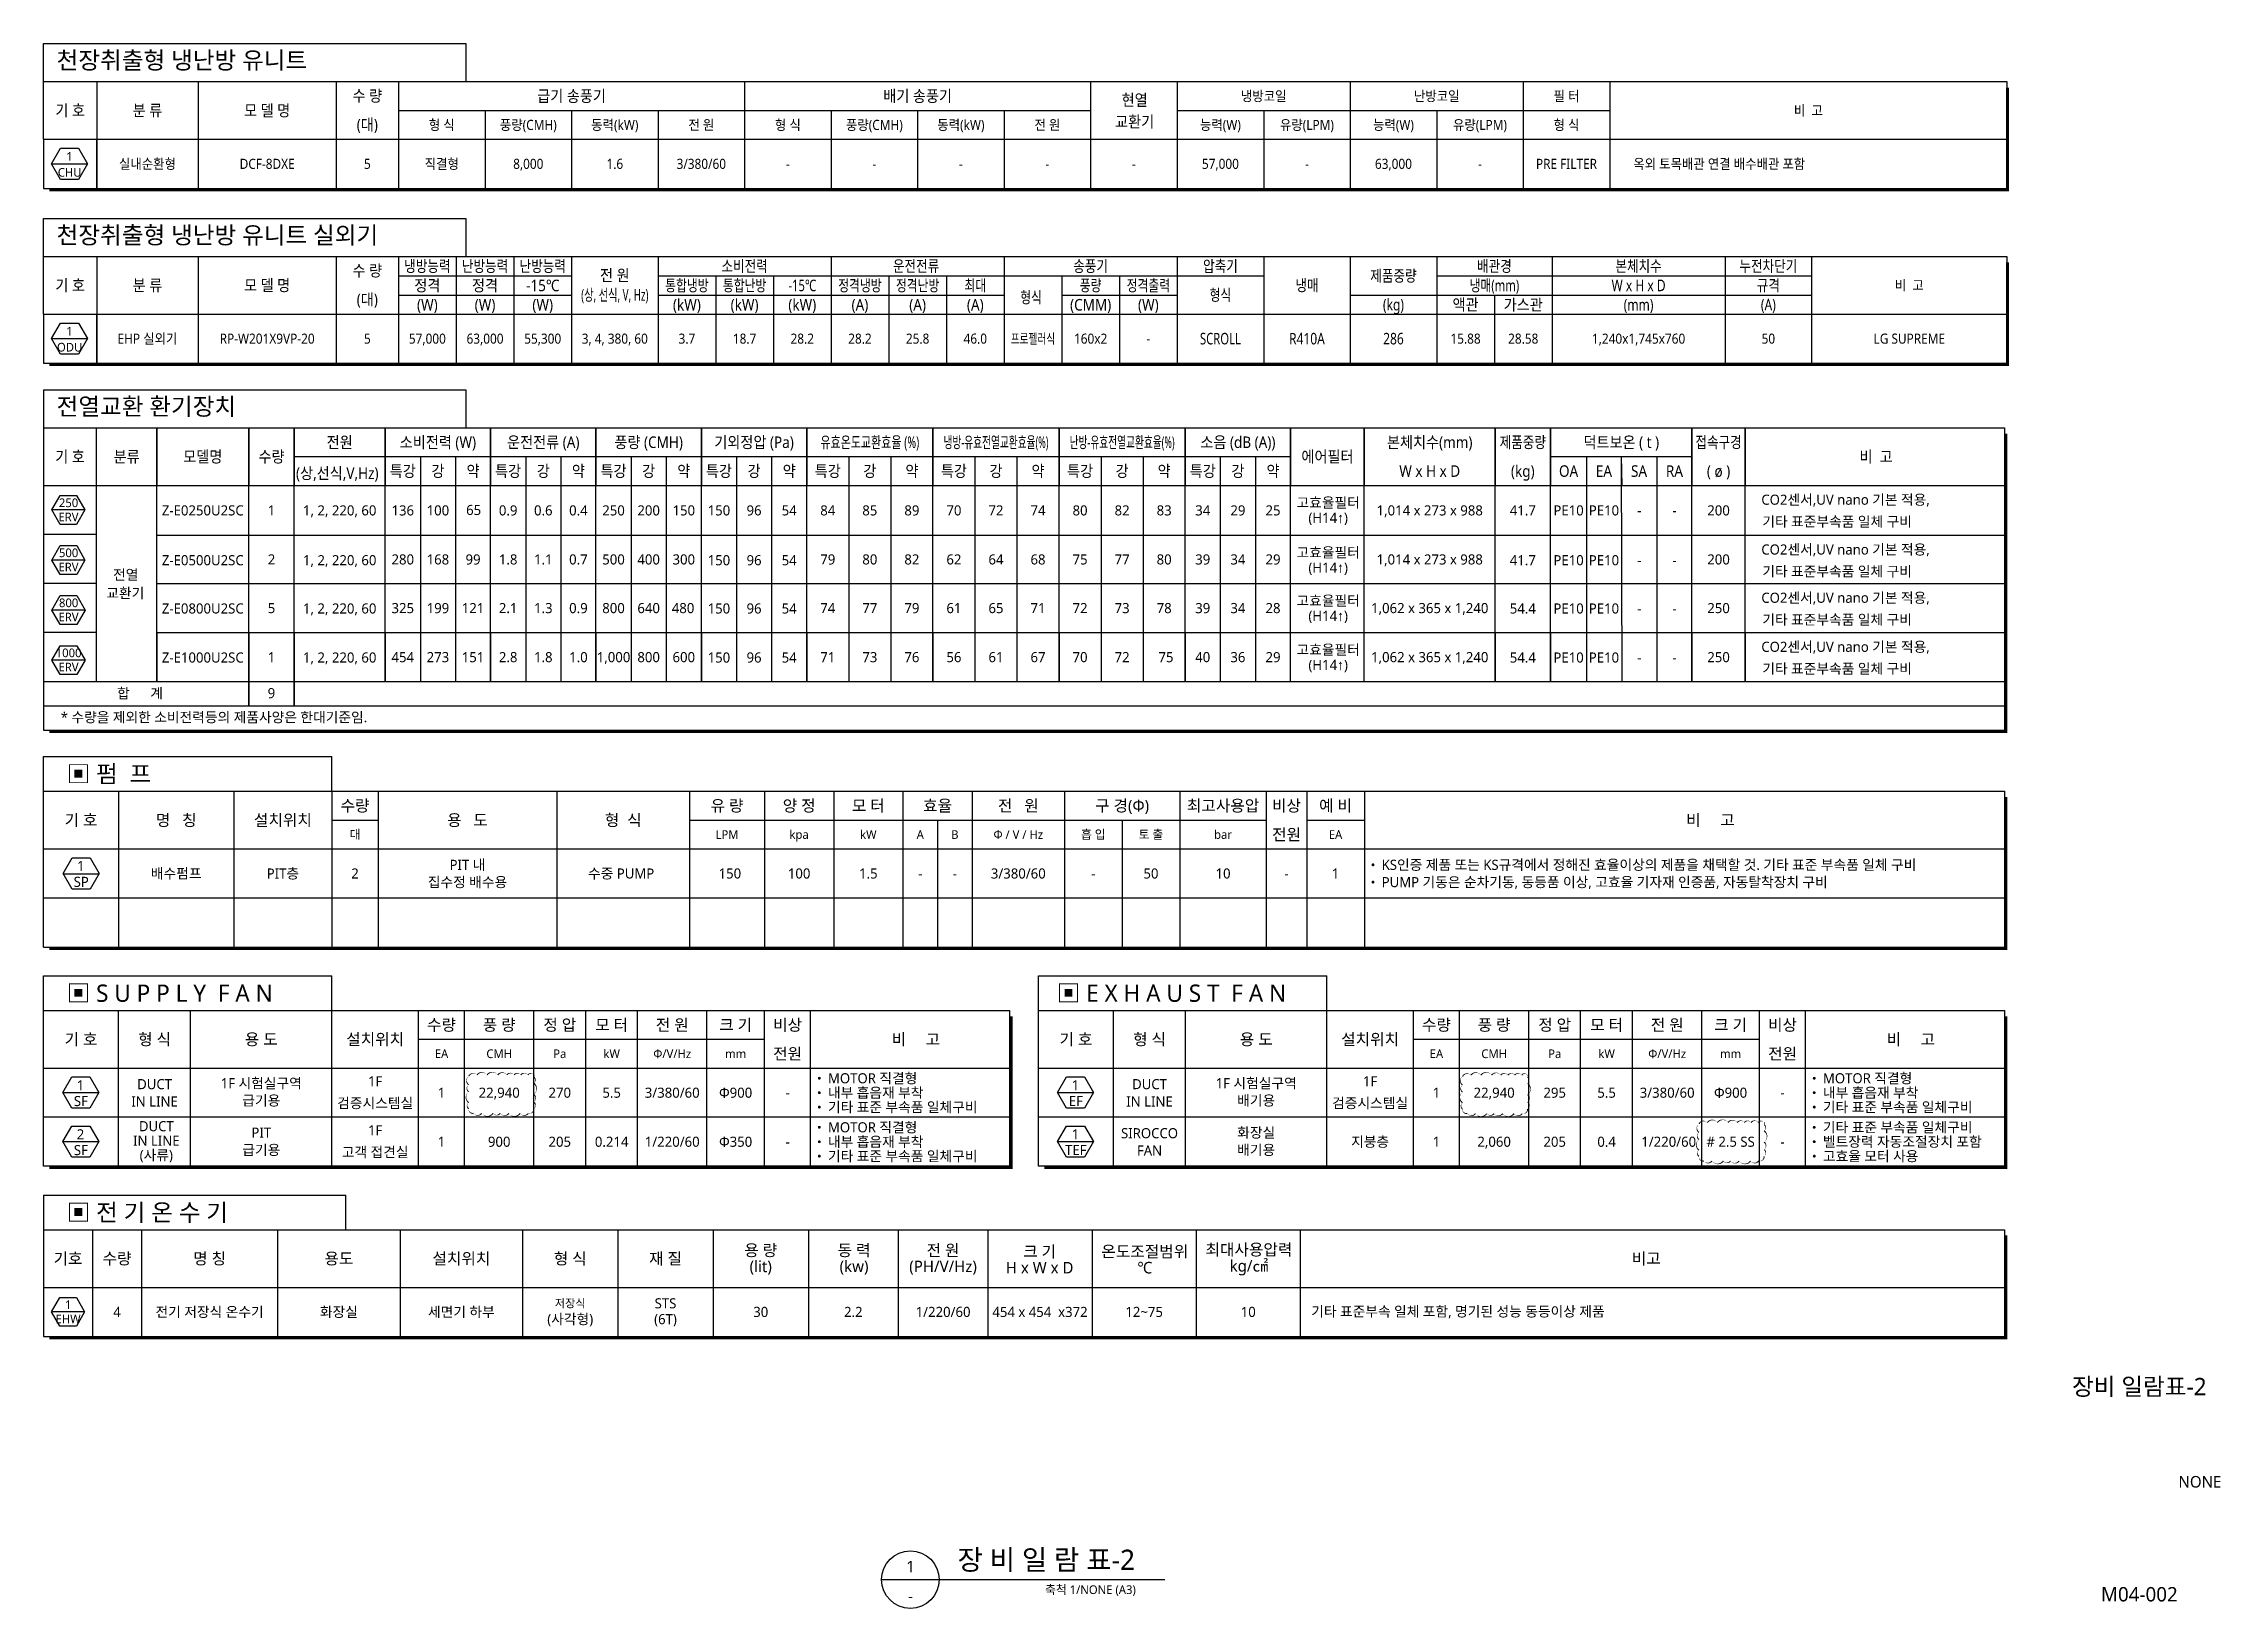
# Model space of a CAD drawing. Header units: millimetres. Extents: x 1142 to 3579, y 1194 to 1737.
# Drawn here: x 1983 to 2738, y 1194 to 1736 of the extents above; entities that cross this region are included whole.
import ezdxf
from ezdxf.enums import TextEntityAlignment as Align

# ---------------------------------------------------------------- set-up
doc = ezdxf.new("R2010")
doc.units = ezdxf.units.MM
for name, color, linetype in [('AA-MKXS', 3, 'Continuous'), ('BOX', 7, 'Continuous'), ('DVM_REPORT', 7, 'Continuous'), ('SA', 4, 'Continuous'), ('TE', 2, 'Continuous'), ('TEXT', 2, 'Continuous'), ('장비일람', 3, 'Continuous')]:
    doc.layers.add(name, color=color, linetype=linetype)
doc.styles.add('sunjin', font='')
doc.styles.add('스타일1', font='malgun.ttf')
doc.styles.get('sunjin').set_extended_font_data('Malgun Gothic')

msp = doc.modelspace()

# ---------------------------------------------------------------- texts
at = {"layer": 'AA-MKXS', "style": '스타일1'}
msp.add_text('1', height=4, dxfattribs=at).set_placement((2283.48, 1206.35), align=Align.CENTER)
msp.add_text('장 비 일 람 표-2', height=7, dxfattribs=at).set_placement((2299.79, 1207.23))
msp.add_text('축척 1/NONE (A3)', height=3, dxfattribs=at).set_placement((2361.62, 1200.36), align=Align.MIDDLE_RIGHT)
msp.add_text('-', height=4, dxfattribs=at).set_placement((2283.45, 1198.14), align=Align.MIDDLE)
at = {"layer": 'TE', "style": 'sunjin'}
for s, height, p in [('천장취출형 냉난방 유니트', 6, (1987.39, 1727.58)), ('천장취출형 냉난방 유니트 실외기', 6, (1987.39, 1666.98)), ('전열교환 환기장치', 6, (1987.39, 1607.57)), ('교환기', 3.5, (2004.62, 1544.11)), ('전열', 3.5, (2006.96, 1550.49)), ('합      계', 3.5, (2008.37, 1509.39)), ('* 수량을 제외한 소비전력등의 제품사양은 한대기준임.', 3.5, (1988.82, 1501.08))]:
    msp.add_text(s, height=height, dxfattribs=at).set_placement(p)
for s, height, width, p in [('기 호', 4, 0.9, (1992.09, 1713.17)), ('분 류', 4, 0.9, (2018.9, 1713.17)), ('모 델 명', 4, 0.9, (2060.4, 1713.17)), ('수 량', 4, 0.9, (2095.13, 1718.25)), ('급기 송풍기', 4, 0.9, (2165.95, 1718.17)), ('배기 송풍기', 4, 0.9, (2285.95, 1718.17)), ('현열', 4, 0.9, (2361.21, 1716.79)), ('냉방코일', 3.5, 0.9, (2405.95, 1718.17)), ('난방코일', 3.5, 0.9, (2465.95, 1718.17)), ('필 터', 3.5, 0.9, (2510.95, 1718.17)), ('비  고', 3.5, 0.9, (2594.82, 1713.17)), ('(대)', 4, 0.9, (2095.13, 1708.25)), ('형 식', 3.5, 0.9, (2120.95, 1708.17)), ('풍량(CMH)', 3.5, 0.9, (2150.95, 1708.17)), ('동력(kW)', 3.5, 0.9, (2180.95, 1708.17)), ('전 원', 3.5, 0.9, (2210.95, 1708.17)), ('형 식', 3.5, 0.9, (2240.95, 1708.17)), ('풍량(CMH)', 3.5, 0.9, (2270.95, 1708.17)), ('동력(kW)', 3.5, 0.9, (2300.95, 1708.17)), ('전 원', 3.5, 0.9, (2330.95, 1708.17)), ('교환기', 4, 0.9, (2361.21, 1709.29)), ('능력(W)', 3.5, 0.9, (2390.95, 1708.17)), ('유량(LPM)', 3.5, 0.9, (2420.95, 1708.17)), ('능력(W)', 3.5, 0.9, (2450.95, 1708.17)), ('유량(LPM)', 3.5, 0.9, (2480.95, 1708.17)), ('형 식', 3.5, 0.9, (2510.95, 1708.17)), ('실내순환형', 3.5, 0.9, (2018.9, 1694.67)), ('DCF-8DXE', 3.5, 0.9, (2060.4, 1694.67)), ('5', 3.5, 0.9, (2095.14, 1694.67)), ('직결형', 3.5, 0.9, (2120.95, 1694.67)), ('8,000', 3.5, 0.9, (2150.95, 1694.67)), ('1.6', 3.5, 0.9, (2180.95, 1694.67)), ('3/380/60', 3.5, 0.9, (2210.95, 1694.67)), ('-', 3.5, 0.9, (2240.95, 1694.67)), ('-', 3.5, 0.9, (2270.95, 1694.67)), ('-', 3.5, 0.9, (2300.95, 1694.67)), ('-', 3.5, 0.9, (2330.95, 1694.67)), ('-', 3.5, 0.9, (2360.95, 1694.67)), ('57,000', 3.5, 0.9, (2390.95, 1694.67)), ('-', 3.5, 0.9, (2420.95, 1694.67)), ('63,000', 3.5, 0.9, (2450.95, 1694.67)), ('-', 3.5, 0.9, (2480.95, 1694.67)), ('PRE FILTER', 3.5, 0.9, (2510.95, 1694.67)), ('옥외 토목배관 연결 배수배관 포함', 3.5, 0.9, (2563.93, 1694.67)), ('냉방능력', 4, 0.8, (2115.95, 1659.22)), ('난방능력', 4, 0.8, (2135.95, 1659.22)), ('난방능력', 4, 0.8, (2155.95, 1659.22)), ('소비전력', 4, 0.8, (2225.95, 1659.22)), ('운전전류 ', 4, 0.8, (2285.95, 1659.22)), ('송풍기', 4, 0.8, (2345.95, 1659.22)), ('압축기', 4, 0.8, (2390.95, 1659.22)), ('배관경', 4, 0.8, (2485.95, 1659.22)), ('본체치수', 4, 0.8, (2535.95, 1659.22)), ('누전차단기', 4, 0.8, (2580.95, 1659.22)), ('기 호', 4, 0.9, (1992.09, 1652.57)), ('분 류', 4, 0.9, (2018.9, 1652.57)), ('모 델 명', 4, 0.9, (2060.4, 1652.57)), ('수 량', 4, 0.9, (2095.13, 1657.65)), ('정격', 4, 0.9, (2115.95, 1652.52)), ('정격', 4, 0.9, (2135.95, 1652.52)), ('-15℃', 4, 0.9, (2155.95, 1652.52)), ('전 원', 4, 0.9, (2180.95, 1656.05)), ('통합냉방', 4, 0.75, (2205.95, 1652.52)), ('통합난방', 4, 0.75, (2225.95, 1652.52)), ('-15℃', 4, 0.75, (2245.95, 1652.52)), ('정격냉방', 4, 0.75, (2265.95, 1652.52)), ('정격난방', 4, 0.75, (2285.95, 1652.52)), ('최대', 4, 0.75, (2305.95, 1652.52)), ('풍량', 4, 0.75, (2345.95, 1652.52)), ('정격출력', 4, 0.75, (2365.95, 1652.52)), ('냉매', 4, 0.8, (2420.95, 1652.57)), ('제품중량', 4, 0.8, (2450.95, 1655.87)), ('냉매(mm)', 4, 0.75, (2485.95, 1652.52)), ('W x H x D', 4, 0.8, (2535.95, 1652.52)), ('규격', 4, 0.8, (2580.95, 1652.52)), ('비  고', 3.5, 0.9, (2629.82, 1652.57)), ('(대)', 4, 0.9, (2095.13, 1647.65)), ('(W)', 4, 0.9, (2115.95, 1645.82)), ('(W)', 4, 0.9, (2135.95, 1645.82)), ('(W)', 4, 0.9, (2155.95, 1645.82)), ('(상, 선식, V, Hz)', 4, 0.65, (2180.95, 1649.24)), ('(kW)', 4, 0.9, (2205.95, 1645.82)), ('(kW)', 4, 0.9, (2225.95, 1645.82)), ('(kW)', 4, 0.9, (2245.95, 1645.82)), ('(A)', 4, 0.9, (2265.95, 1645.82)), ('(A)', 4, 0.9, (2285.95, 1645.82)), ('(A)', 4, 0.9, (2305.95, 1645.82)), ('형식', 4, 0.75, (2325.3, 1648.37)), ('(CMM)', 4, 0.9, (2345.95, 1645.82)), ('(W)', 4, 0.9, (2365.95, 1645.82)), ('형식', 4, 0.75, (2390.95, 1649.22)), ('(kg)', 4, 0.8, (2450.95, 1645.87)), ('액관', 4, 0.9, (2475.95, 1645.87)), ('가스관', 4, 0.9, (2495.95, 1645.82)), ('(mm)', 4, 0.8, (2535.95, 1645.82)), ('(A)', 4, 0.8, (2580.95, 1645.87)), ('EHP 실외기', 3.5, 0.9, (2018.9, 1634.07)), ('RP-W201X9VP-20', 3.5, 0.9, (2060.4, 1634.07)), ('5', 3.5, 0.9, (2095.14, 1634.07)), ('57,000', 3.5, 0.9, (2115.95, 1634.07)), ('63,000', 3.5, 0.9, (2135.95, 1634.07)), ('55,300', 3.5, 0.9, (2155.95, 1634.07)), ('3, 4, 380, 60', 3.5, 0.9, (2180.95, 1634.07)), ('3.7', 3.5, 0.9, (2205.95, 1634.07)), ('18.7', 3.5, 0.9, (2225.95, 1634.07)), ('28.2', 3.5, 0.9, (2245.95, 1634.07)), ('28.2', 3.5, 0.9, (2265.95, 1634.07)), ('25.8', 3.5, 0.9, (2285.95, 1634.07)), ('46.0', 3.5, 0.9, (2305.95, 1634.07)), ('프로펠러식', 3.5, 0.7, (2325.95, 1634.07)), ('160x2', 3.5, 0.9, (2345.95, 1634.07)), ('-', 3.5, 0.9, (2365.95, 1634.07)), ('SCROLL', 4, 0.75, (2390.95, 1634.07)), ('R410A', 4, 0.8, (2420.95, 1634.07)), ('286', 4, 0.8, (2450.95, 1634.07)), ('15.88', 3.5, 0.9, (2475.95, 1634.07)), ('28.58', 3.5, 0.9, (2495.95, 1634.07)), ('1,240x1,745x760', 3.5, 0.9, (2535.95, 1634.07)), ('50', 3.5, 0.9, (2580.95, 1634.07)), ('LG SUPREME', 3.5, 0.9, (2629.82, 1634.07)), ('전원', 4, 0.9, (2085.55, 1598.16)), ('소비전력 (W)', 4, 0.9, (2119.61, 1598.16)), ('운전전류 (A)', 4, 0.9, (2156.15, 1598.16)), ('풍량 (CMH)', 4, 0.9, (2192.69, 1598.16)), ('기외정압 (Pa)', 4, 0.9, (2229.24, 1598.16)), ('유효온도교환효율 (%%%)', 4, 0.7, (2269.38, 1598.16)), ('냉방-유효전열교환효율(%%%)', 4, 0.6, (2313.12, 1598.16)), ('난방-유효전열교환효율(%%%)', 4, 0.6, (2356.86, 1598.16)), ('소음 (dB (A))', 4, 0.9, (2397.01, 1598.16)), ('본체치수(mm)', 4, 0.9, (2463.52, 1598.16)), ('제품중량', 4, 0.8, (2495.8, 1598.16)), ('덕트보온 ( t )', 4, 0.9, (2529.95, 1598.16)), ('접속구경', 4, 0.8, (2563.68, 1598.16)), ('기 호', 4, 0.9, (1992.05, 1593.16)), ('분류', 4, 0.9, (2011.68, 1593.16)), ('모델명', 4, 0.9, (2038.07, 1593.16)), ('수량', 4, 0.9, (2061.91, 1593.16)), ('에어필터', 4, 0.9, (2428.07, 1593.16)), ('비  고', 4, 0.9, (2618.29, 1593.16)), ('특강', 4, 0.9, (2107.43, 1588.16)), ('강', 4, 0.9, (2119.61, 1588.16)), ('약', 4, 0.9, (2131.79, 1588.16)), ('특강', 4, 0.9, (2143.97, 1588.16)), ('강', 4, 0.9, (2156.15, 1588.16)), ('약', 4, 0.9, (2168.33, 1588.16)), ('특강', 4, 0.9, (2180.51, 1588.16)), ('강', 4, 0.9, (2192.69, 1588.16)), ('약', 4, 0.9, (2204.87, 1588.16)), ('특강', 4, 0.9, (2217.05, 1588.16)), ('강', 4, 0.9, (2229.24, 1588.16)), ('약', 4, 0.9, (2241.42, 1588.16)), ('특강', 4, 0.9, (2254.8, 1588.16)), ('강', 4, 0.9, (2269.38, 1588.16)), ('약', 4, 0.9, (2283.96, 1588.16)), ('특강', 4, 0.9, (2298.54, 1588.16)), ('강', 4, 0.9, (2313.12, 1588.16)), ('약', 4, 0.9, (2327.7, 1588.16)), ('특강', 4, 0.9, (2342.28, 1588.16)), ('강', 4, 0.9, (2356.86, 1588.16)), ('약', 4, 0.9, (2371.44, 1588.16)), ('특강', 4, 0.9, (2384.82, 1588.16)), ('강', 4, 0.9, (2397.01, 1588.16)), ('약', 4, 0.9, (2409.19, 1588.16)), ('W x H x D', 4, 0.9, (2463.52, 1588.16)), ('(kg)', 4, 0.9, (2495.8, 1588.16)), ('OA', 4, 0.9, (2511.67, 1588.16)), ('EA', 4, 0.9, (2523.93, 1588.16)), ('SA', 4, 0.9, (2536.11, 1588.16)), ('RA', 4, 0.9, (2548.38, 1588.16)), ('( ø )', 4, 0.9, (2563.68, 1588.16))]:
    msp.add_text(s, height=height, dxfattribs=dict(at, width=width)).set_placement(p, align=Align.MIDDLE_CENTER)
for s, height, p in [('1', 3, (1991.83, 1697.23)), ('CHU', 3, (1991.9, 1691.71)), ('1', 3, (1991.83, 1636.63)), ('ODU', 3, (1991.9, 1631.11)), ('1', 3.5, (1995.8, 1451.25)), ('SP', 3.5, (1995.93, 1445.76)), ('1', 3.5, (1995.67, 1375.25)), ('1', 3.5, (2340.67, 1375.25)), ('SF', 3.5, (1995.8, 1369.76)), ('EF', 3.5, (2340.8, 1369.76)), ('2', 3.5, (1995.67, 1358.25)), ('1', 3.5, (2340.67, 1358.25)), ('SF', 3.5, (1995.8, 1352.76)), ('TEF', 3.5, (2340.8, 1352.76))]:
    msp.add_text(s, height=height, dxfattribs=at).set_placement(p, align=Align.MIDDLE)
at = {"layer": 'TE', "style": 'sunjin', "width": 0.9}
msp.add_text('(상,선식,V,Hz)', height=4, dxfattribs=at).set_placement((2070.4, 1585.42))
at = {"layer": 'TE', "style": 'sunjin'}
for s, p in [('고효율필터', (2428.31, 1575.48)), ('CO2센서,UV nano 기본 적용,', (2607.72, 1576.49)), ('(H14↑)', (2428.31, 1570.21)), (' 기타 표준부속품 일체 구비', (2604.2, 1568.91)), ('CO2센서,UV nano 기본 적용,', (2607.72, 1559.22)), ('고효율필터', (2428.31, 1558.21)), ('(H14↑)', (2428.31, 1552.94)), (' 기타 표준부속품 일체 구비', (2604.2, 1551.64)), ('고효율필터', (2428.31, 1541.48)), ('CO2센서,UV nano 기본 적용,', (2607.72, 1542.49)), ('(H14↑)', (2428.31, 1536.21)), (' 기타 표준부속품 일체 구비', (2604.2, 1534.91)), ('고효율필터', (2428.31, 1524.48)), ('CO2센서,UV nano 기본 적용,', (2607.72, 1525.49)), ('(H14↑)', (2428.31, 1519.21)), (' 기타 표준부속품 일체 구비', (2604.2, 1517.91)), ('9', (2061.88, 1509.44))]:
    msp.add_text(s, height=3.5, dxfattribs=at).set_placement(p, align=Align.CENTER)
for s, height, p in [('Z-E0250U2SC', 3.5, (2038.07, 1574.53)), ('1', 3.5, (2061.91, 1574.53)), ('1, 2, 220, 60', 3.5, (2085.55, 1574.53)), ('136', 3.5, (2107.43, 1574.53)), ('100', 3.5, (2119.61, 1574.53)), ('65', 3.5, (2132, 1574.67)), ('0.9', 3.5, (2143.97, 1574.53)), ('0.6', 3.5, (2156.15, 1574.53)), ('0.4', 3.5, (2168.33, 1574.53)), ('250', 3.5, (2180.51, 1574.53)), ('200', 3.5, (2192.69, 1574.53)), ('150', 3.5, (2204.87, 1574.53)), ('150', 3.5, (2217.05, 1574.53)), ('96', 3.5, (2229.24, 1574.53)), ('54', 3.5, (2241.42, 1574.53)), ('84', 3.5, (2254.8, 1574.53)), ('85', 3.5, (2269.38, 1574.53)), ('89', 3.5, (2283.96, 1574.53)), ('70', 3.5, (2298.54, 1574.53)), ('72', 3.5, (2313.12, 1574.53)), ('74', 3.5, (2327.7, 1574.53)), ('80', 3.5, (2342.28, 1574.53)), ('82', 3.5, (2356.86, 1574.53)), ('83', 3.5, (2371.44, 1574.53)), ('34', 3.5, (2384.82, 1574.53)), ('29', 3.5, (2397.01, 1574.53)), ('25', 3.5, (2409.19, 1574.53)), ('1,014 x 273 x 988', 3.5, (2463.52, 1574.53)), ('41.7', 3.5, (2495.8, 1574.53)), ('PE10', 3.5, (2511.67, 1574.53)), ('PE10', 3.5, (2523.94, 1574.53)), ('-', 3.5, (2536.19, 1574.53)), ('-', 3.5, (2548.38, 1574.53)), ('200', 3.5, (2563.68, 1574.53)), ('Z-E0500U2SC', 3.5, (2038.07, 1557.26)), ('2', 3.5, (2061.91, 1557.53)), ('1, 2, 220, 60', 3.5, (2085.55, 1557.26)), ('280', 3.5, (2107.43, 1557.53)), ('168', 3.5, (2119.61, 1557.53)), ('99', 3.5, (2131.79, 1557.53)), ('1.8', 3.5, (2143.97, 1557.53)), ('1.1', 3.5, (2156.15, 1557.53)), ('0.7', 3.5, (2168.33, 1557.53)), ('500', 3.5, (2180.51, 1557.53)), ('400', 3.5, (2192.69, 1557.53)), ('300', 3.5, (2204.87, 1557.53)), ('150', 3.5, (2217.05, 1557.26)), ('96', 3.5, (2229.24, 1557.26)), ('54', 3.5, (2241.42, 1557.26)), ('79', 3.5, (2254.8, 1557.53)), ('80', 3.5, (2269.38, 1557.53)), ('82', 3.5, (2283.96, 1557.53)), ('62', 3.5, (2298.54, 1557.53)), ('64', 3.5, (2313.12, 1557.53)), ('68', 3.5, (2327.7, 1557.53)), ('75', 3.5, (2342.28, 1557.53)), ('77', 3.5, (2356.86, 1557.53)), ('80', 3.5, (2371.44, 1557.53)), ('39', 3.5, (2384.82, 1557.53)), ('34', 3.5, (2397.01, 1557.53)), ('29', 3.5, (2409.19, 1557.53)), ('1,014 x 273 x 988', 3.5, (2463.52, 1557.53)), ('41.7', 3.5, (2495.8, 1557.26)), ('PE10', 3.5, (2511.67, 1557.26)), ('PE10', 3.5, (2523.94, 1557.26)), ('-', 3.5, (2536.19, 1557.26)), ('-', 3.5, (2548.38, 1557.26)), ('200', 3.5, (2563.68, 1557.53)), ('Z-E0800U2SC', 3.5, (2038.07, 1540.53)), ('5', 3.5, (2061.91, 1540.66)), ('1, 2, 220, 60', 3.5, (2085.55, 1540.53)), ('325', 3.5, (2107.43, 1540.66)), ('199', 3.5, (2119.61, 1540.66)), ('121', 3.5, (2131.79, 1540.66)), ('2.1', 3.5, (2143.97, 1540.66)), ('1.3', 3.5, (2156.15, 1540.66)), ('0.9', 3.5, (2168.33, 1540.66)), ('800', 3.5, (2180.51, 1540.66)), ('640', 3.5, (2192.69, 1540.66)), ('480', 3.5, (2204.62, 1540.66)), ('150', 3.5, (2217.05, 1540.53)), ('96', 3.5, (2229.24, 1540.53)), ('54', 3.5, (2241.42, 1540.53)), ('74', 3.5, (2254.8, 1540.66)), ('77', 3.5, (2269.38, 1540.66)), ('79', 3.5, (2283.96, 1540.66)), ('61', 3.5, (2298.54, 1540.66)), ('65', 3.5, (2313.12, 1540.66)), ('71', 3.5, (2327.7, 1540.66)), ('72', 3.5, (2342.28, 1540.66)), ('73', 3.5, (2356.86, 1540.66)), ('78', 3.5, (2371.44, 1540.66)), ('39', 3.5, (2384.82, 1540.66)), ('34', 3.5, (2397.01, 1540.66)), ('28', 3.5, (2409.19, 1540.66)), ('1,062 x 365 x 1,240', 3.5, (2463.52, 1540.66)), ('54.4', 3.5, (2495.8, 1540.53)), ('PE10', 3.5, (2511.67, 1540.53)), ('PE10', 3.5, (2523.94, 1540.53)), ('-', 3.5, (2536.19, 1540.53)), ('-', 3.5, (2548.38, 1540.53)), ('250', 3.5, (2563.68, 1540.66)), ('Z-E1000U2SC', 3.5, (2038.07, 1523.53)), ('1', 3.5, (2061.91, 1523.66)), ('1, 2, 220, 60', 3.5, (2085.55, 1523.53)), ('454', 3.5, (2107.43, 1523.66)), ('273', 3.5, (2119.61, 1523.66)), ('151', 3.5, (2131.79, 1523.66)), ('2.8', 3.5, (2143.97, 1523.66)), ('1.8', 3.5, (2156.15, 1523.66)), ('1.0', 3.5, (2168.33, 1523.66)), ('1,000', 3.5, (2180.51, 1523.66)), ('800', 3.5, (2192.69, 1523.66)), ('600', 3.5, (2204.87, 1523.66)), ('150', 3.5, (2217.05, 1523.53)), ('96', 3.5, (2229.24, 1523.53)), ('54', 3.5, (2241.42, 1523.53)), ('71', 3.5, (2254.8, 1523.66)), ('73', 3.5, (2269.38, 1523.66)), ('76', 3.5, (2283.96, 1523.66)), ('56', 3.5, (2298.54, 1523.66)), ('61', 3.5, (2313.12, 1523.66)), ('67', 3.5, (2327.7, 1523.66)), ('70', 3.5, (2342.28, 1523.66)), ('72', 3.5, (2356.86, 1523.66)), ('75', 3.5, (2372.07, 1523.66)), ('40', 3.5, (2384.82, 1523.66)), ('36', 3.5, (2397.01, 1523.66)), ('29', 3.5, (2409.19, 1523.66)), ('1,062 x 365 x 1,240', 3.5, (2463.52, 1523.66)), ('54.4', 3.5, (2495.8, 1523.53)), ('PE10', 3.5, (2511.67, 1523.53)), ('PE10', 3.5, (2523.94, 1523.53)), ('250', 3.5, (2563.68, 1523.66)), ('-', 3.5, (2536.19, 1523.53)), ('-', 3.5, (2548.38, 1523.53)), ('수량', 4, (2090.86, 1472.16)), ('유 량', 4, (2219.86, 1472.16)), ('양 정', 4, (2244.86, 1472.16)), ('모 터', 4, (2268.86, 1472.16)), ('효율', 4, (2292.86, 1472.16)), ('전   원', 4, (2320.86, 1472.16)), ('구 경(Φ)', 4, (2356.86, 1472.16)), ('최고사용압', 4, (2391.86, 1472.16)), ('비상', 4, (2413.86, 1472.16)), ('예 비', 4, (2430.86, 1472.16)), ('기 호', 4, (1995.86, 1467.16)), ('명   칭', 4, (2028.86, 1467.16)), ('설치위치', 4, (2065.86, 1467.16)), ('용   도', 4, (2129.86, 1467.16)), ('형  식', 4, (2183.86, 1467.16)), ('전원', 4, (2413.86, 1462.16)), ('비     고', 4, (2560.86, 1467.16)), ('대', 3, (2090.86, 1462.16)), ('LPM', 3, (2219.86, 1462.16)), ('kpa', 3, (2244.86, 1462.16)), ('kW', 3, (2268.86, 1462.16)), ('A', 3, (2286.86, 1462.16)), ('B', 3, (2298.86, 1462.16)), ('Φ / V / Hz', 3, (2320.86, 1462.16)), ('흡 입', 3, (2346.86, 1462.16)), ('토 출', 3, (2366.86, 1462.16)), ('bar', 3, (2391.86, 1462.16)), ('EA', 3, (2430.86, 1462.16)), ('배수펌프', 3.5, (2028.86, 1448.66)), ('PIT층', 3.5, (2065.86, 1448.66)), ('2', 3.5, (2090.86, 1448.66)), ('PIT 내', 3.5, (2129.86, 1451.66)), ('수중 PUMP', 3.5, (2183.15, 1448.66)), ('150', 3.5, (2220.86, 1448.66)), ('100', 3.5, (2244.86, 1448.66)), ('1.5', 3.5, (2268.86, 1448.66)), ('3/380/60', 3.5, (2320.86, 1448.66)), ('50', 3.5, (2366.86, 1448.66)), ('10', 3.5, (2391.86, 1448.66)), ('1', 3.5, (2430.86, 1448.66)), ('집수정 배수용', 3.5, (2129.86, 1445.66)), ('-', 3.5, (2286.86, 1448.66)), ('-', 3.5, (2298.86, 1448.66)), ('-', 3.5, (2346.86, 1448.66)), ('-', 3.5, (2413.86, 1448.66)), ('수량', 4, (2120.86, 1396.16)), ('풍 량', 4, (2140.86, 1396.16)), ('정 압', 4, (2161.86, 1396.16)), ('모 터', 4, (2179.86, 1396.16)), ('전 원', 4, (2200.86, 1396.16)), ('크 기', 4, (2222.86, 1396.16)), ('비상', 4, (2240.86, 1396.16)), ('수량', 4, (2465.86, 1396.16)), ('풍 량', 4, (2485.86, 1396.16)), ('정 압', 4, (2506.86, 1396.16)), ('모 터', 4, (2524.86, 1396.16)), ('전 원', 4, (2545.86, 1396.16)), ('크 기', 4, (2567.86, 1396.16)), ('비상', 4, (2585.86, 1396.16)), ('기 호', 4, (1995.86, 1391.16)), ('형 식', 4, (2021.36, 1391.16)), ('용 도', 4, (2058.36, 1391.16)), ('설치위치', 4, (2097.86, 1391.16)), ('비     고', 4, (2285.36, 1391.16)), ('기 호', 4, (2340.86, 1391.16)), ('형 식', 4, (2366.36, 1391.16)), ('용 도', 4, (2403.36, 1391.16)), ('설치위치', 4, (2442.86, 1391.16)), ('비     고', 4, (2630.36, 1391.16)), ('EA', 3, (2120.86, 1386.16)), ('CMH', 3, (2140.86, 1386.16)), ('Pa', 3, (2161.86, 1386.16)), ('kW', 3, (2179.86, 1386.16)), ('Φ/V/Hz', 3, (2200.86, 1386.16)), ('mm', 3, (2222.86, 1386.16)), ('전원', 4, (2240.86, 1386.16)), ('EA', 3, (2465.86, 1386.16)), ('CMH', 3, (2485.86, 1386.16)), ('Pa', 3, (2506.86, 1386.16)), ('kW', 3, (2524.86, 1386.16)), ('Φ/V/Hz', 3, (2545.86, 1386.16)), ('mm', 3, (2567.86, 1386.16)), ('전원', 4, (2585.86, 1386.16)), ('DUCT', 3.5, (2021.36, 1375.62)), ('1F 시험실구역', 3.5, (2058.36, 1375.95)), ('1F', 3.5, (2097.86, 1376.63)), ('1', 3.5, (2120.86, 1372.66)), ('22,940', 3.5, (2140.86, 1372.66)), ('270', 3.5, (2161.86, 1372.66)), ('5.5', 3.5, (2179.86, 1372.66)), ('3/380/60', 3.5, (2200.86, 1372.66)), ('Φ900', 3.5, (2222.86, 1372.66)), ('DUCT', 3.5, (2366.36, 1375.62)), ('1F 시험실구역', 3.5, (2403.36, 1375.95)), ('1F', 3.5, (2442.86, 1376.63)), ('1', 3.5, (2465.86, 1372.66)), ('22,940', 3.5, (2485.86, 1372.66)), ('295', 3.5, (2506.86, 1372.66)), ('5.5', 3.5, (2524.86, 1372.66)), ('3/380/60', 3.5, (2545.86, 1372.66)), ('Φ900', 3.5, (2567.86, 1372.66)), ('IN LINE', 3.5, (2021.36, 1369.62)), ('급기용', 3.5, (2058.36, 1369.95)), ('검증시스템실', 3.5, (2097.86, 1369.05)), ('-', 3.5, (2240.86, 1372.66)), ('IN LINE', 3.5, (2366.36, 1369.62)), ('배기용', 3.5, (2403.36, 1369.95)), ('검증시스템실', 3.5, (2442.86, 1369.05)), ('-', 3.5, (2585.86, 1372.66)), ('DUCT', 3.5, (2021.96, 1361.05)), ('PIT', 3.5, (2058.36, 1358.83)), ('1F', 3.5, (2097.86, 1359.63)), ('SIROCCO', 3.5, (2366.36, 1358.62)), ('화장실', 3.5, (2403.36, 1358.83)), ('IN LINE', 3.5, (2021.96, 1356.03)), ('(사류)', 3.5, (2021.96, 1351)), ('급기용', 3.5, (2058.36, 1352.83)), ('고객 접견실', 3.5, (2097.86, 1352.05)), ('1', 3.5, (2120.86, 1355.66)), ('900', 3.5, (2140.86, 1355.66)), ('205', 3.5, (2161.86, 1355.66)), ('0.214', 3.5, (2179.86, 1355.66)), ('1/220/60', 3.5, (2200.86, 1355.66)), ('Φ350', 3.5, (2222.86, 1355.66)), ('-', 3.5, (2240.86, 1355.66)), ('FAN', 3.5, (2366.36, 1352.62)), ('배기용', 3.5, (2403.36, 1352.83)), ('지붕층', 3.5, (2442.86, 1355.66)), ('1', 3.5, (2465.86, 1355.66)), ('2,060', 3.5, (2485.86, 1355.66)), ('205', 3.5, (2506.86, 1355.66)), ('0.4', 3.5, (2524.86, 1355.66)), ('1/220/60', 3.5, (2546.39, 1355.66)), ('# 2.5 SS', 3.5, (2567.86, 1355.66)), ('-', 3.5, (2585.86, 1355.66)), ('기호', 4, (1991.35, 1315.16)), ('수량', 4, (2008.34, 1315.16)), ('명 칭', 4, (2040.43, 1315.16)), ('용도', 4, (2085.27, 1315.16)), ('설치위치', 4, (2127.74, 1315.16)), ('형 식', 4, (2165.49, 1315.16)), ('재 질', 4, (2198.53, 1315.16)), ('용 량', 4, (2231.55, 1318.03)), ('(lit)', 4, (2231.55, 1312.44)), ('동 력', 4, (2263.91, 1318.03)), ('(kw)', 4, (2263.91, 1312.44)), ('(PH/V/Hz)', 4, (2294.77, 1312.44)), ('전 원', 4, (2294.77, 1318.03)), ('H x W x D', 4, (2328.26, 1311.98)), ('크 기', 4, (2328.26, 1317.58)), ('온도조절범위', 4, (2364.72, 1317.61)), ('℃', 4, (2364.72, 1312.01)), ('최대사용압력', 4, (2400.83, 1318.25)), ('kg/㎠', 4, (2400.83, 1312.65)), ('비고', 4, (2538.6, 1315.16)), ('4', 3.5, (2008.34, 1296.66)), ('전기 저장식 온수기', 3.5, (2040.43, 1296.66)), ('화장실', 3.5, (2085.27, 1296.66)), ('세면기 하부', 3.5, (2127.74, 1296.66)), ('저장식', 2.832, (2165.49, 1299.64)), ('STS', 3.5, (2198.53, 1299.64)), ('30', 3.5, (2231.56, 1296.66)), ('2.2', 3.5, (2263.65, 1296.66)), ('1/220/60', 3.5, (2294.78, 1296.66)), ('454 x 454  x372', 3.5, (2328.39, 1296.66)), ('12~75', 3.5, (2364.49, 1296.66)), ('10', 3.5, (2400.6, 1296.66)), ('(사각형)', 3.5, (2165.49, 1294.15)), ('(6T)', 3.5, (2198.53, 1294.15))]:
    msp.add_text(s, height=height, dxfattribs=at).set_placement(p, align=Align.MIDDLE_CENTER)
for s, height, p in [('▣ 펌  프', 6, (1990.86, 1483.16)), ('KS인증 제품 또는 KS규격에서 정해진 효율이상의 제품을 채택할 것. 기타 표준 부속품 일체 구비', 3.5, (2446.86, 1451.66)), ('PUMP 기동은 순차기동, 동등품 이상, 고효율 기자재 인증품, 자동탈착장치 구비', 3.5, (2446.86, 1445.66)), ('▣ S U P P L Y  F A N', 6, (1990.86, 1407.16)), ('▣ E X H A U S T  F A N', 6, (2334.17, 1407.16)), ('MOTOR 직결형', 3.5, (2254.86, 1377.66)), ('내부 흡음재 부착', 3.5, (2254.86, 1372.66)), ('MOTOR 직결형', 3.5, (2599.86, 1377.66)), ('내부 흡음재 부착', 3.5, (2599.86, 1372.66)), ('기타 표준 부속품 일체구비', 3.5, (2254.86, 1367.66)), ('기타 표준 부속품 일체구비', 3.5, (2599.86, 1367.66)), ('MOTOR 직결형', 3.5, (2254.86, 1360.66)), ('기타 표준 부속품 일체구비', 3.5, (2599.86, 1360.66)), ('기타 표준 부속품 일체구비', 3.5, (2254.86, 1350.66)), ('내부 흡음재 부착', 3.5, (2254.86, 1355.66)), ('고효율 모터 사용', 3.5, (2599.86, 1350.66)), ('벨트장력 자동조절장치 포함', 3.5, (2599.86, 1355.66)), ('▣ 전 기 온 수 기', 6, (1990.86, 1331.16)), ('기타 표준부속 일체 포함, 명기된 성능 동등이상 제품', 3.5, (2422.43, 1296.81))]:
    msp.add_text(s, height=height, dxfattribs=at).set_placement(p, align=Align.MIDDLE_LEFT)
at = {"layer": 'TEXT', "color": 2, "style": 'sunjin'}
for s, p in [('250', (1991.54, 1575.67, 0)), ('ERV', (1991.5, 1570.73, 0)), ('ERV', (1991.51, 1553.39, 0)), ('500', (1991.55, 1558.32, 0)), ('800', (1991.56, 1540.98, 0)), ('ERV', (1991.52, 1536.05, 0)), ('1000', (1991.56, 1523.64, 0)), ('ERV', (1991.52, 1518.71, 0)), ('1', (1991.42, 1297.66, 0)), ('EHW', (1991.38, 1292.73, 0))]:
    msp.add_text(s, height=3, dxfattribs=at).set_placement(p, align=Align.CENTER)
at = {"layer": 'TEXT', "color": 3, "style": '스타일1'}
for s, height, p in [('장비 일람표-2', 6, (2709.59, 1270.78)), ('NONE', 4, (2730.59, 1237.78)), ('M04-002', 5, (2709.59, 1198.78))]:
    msp.add_text(s, height=height, dxfattribs=at).set_placement(p, align=Align.MIDDLE_CENTER)

# ---------------------------------------------------------------- linework, layer by layer
at = {"layer": 'AA-MKXS', "color": 7}
msp.add_line((2273.45, 1203.86), (2371.62, 1203.86), dxfattribs=at)
msp.add_circle((2283.45, 1203.86), 10, dxfattribs=at)
at = {"layer": 'BOX'}
for p, q in [((2001.25, 1515.16), (2001.25, 1603.16)), ((2022.11, 1515.16), (2022.11, 1603.16)), ((2054.04, 1506.76), (2054.04, 1603.16)), ((2069.77, 1506.76), (2069.77, 1603.16)), ((2101.34, 1515.16), (2101.34, 1603.16)), ((2137.88, 1515.16), (2137.88, 1603.16)), ((2174.42, 1515.16), (2174.42, 1603.16)), ((2210.96, 1515.16), (2210.96, 1603.16)), ((2247.51, 1515.16), (2247.51, 1603.16)), ((2291.25, 1515.16), (2291.25, 1603.16)), ((2334.99, 1515.16), (2334.99, 1603.16)), ((2378.73, 1515.16), (2378.73, 1603.16)), ((2415.28, 1515.16), (2415.28, 1603.16)), ((2440.85, 1515.16), (2440.85, 1603.16)), ((2486.18, 1515.16), (2486.18, 1603.16)), ((2505.42, 1515.16), (2505.42, 1603.16)), ((2554.47, 1515.16), (2554.47, 1603.16)), ((2572.89, 1515.16), (2572.89, 1603.16)), ((2069.77, 1593.16), (2193.02, 1593.16)), ((2101.34, 1593.16), (2415.28, 1593.16)), ((2113.52, 1593.16), (2113.52, 1515.16)), ((2125.7, 1593.16), (2125.7, 1515.16)), ((2150.06, 1593.16), (2150.06, 1515.16)), ((2162.24, 1593.16), (2162.24, 1515.16)), ((2186.6, 1593.16), (2186.6, 1515.16)), ((2198.78, 1593.16), (2198.78, 1515.16)), ((2223.14, 1593.16), (2223.14, 1515.16)), ((2235.33, 1593.16), (2235.33, 1515.16)), ((2262.09, 1593.16), (2262.09, 1515.16)), ((2276.67, 1593.16), (2276.67, 1515.16)), ((2305.83, 1593.16), (2305.83, 1515.16)), ((2320.41, 1593.16), (2320.41, 1515.16)), ((2349.57, 1593.16), (2349.57, 1515.16)), ((2364.15, 1593.16), (2364.15, 1515.16)), ((2390.91, 1593.16), (2390.91, 1515.16)), ((2403.1, 1593.16), (2403.1, 1515.16)), ((2505.42, 1593.16), (2554.47, 1593.16)), ((2517.92, 1593.16), (2517.92, 1515.16)), ((2529.95, 1593.16), (2530.1, 1515.16)), ((2542.28, 1593.16), (2542.28, 1515.16)), ((2001.25, 1566.16), (1982.86, 1566.16)), ((2022.11, 1565.89), (2662.86, 1565.89)), ((2001.25, 1549.16), (1982.86, 1549.16)), ((2022.11, 1549.16), (2662.86, 1549.16)), ((2001.25, 1532.16), (1982.86, 1532.16)), ((2022.11, 1532.16), (2662.86, 1532.16)), ((2008.86, 1477.16), (2008.86, 1422.66)), ((2048.86, 1477.16), (2048.86, 1422.66)), ((2082.86, 1477.16), (2082.86, 1422.66)), ((2098.86, 1477.16), (2098.86, 1422.66)), ((2160.86, 1477.16), (2160.86, 1422.66)), ((2206.86, 1477.16), (2206.86, 1422.66)), ((2232.86, 1477.16), (2232.86, 1422.66)), ((2256.86, 1477.16), (2256.86, 1422.66)), ((2280.86, 1477.16), (2280.86, 1422.66)), ((2304.86, 1477.16), (2304.86, 1422.66)), ((2336.86, 1477.16), (2336.86, 1422.66)), ((2376.86, 1477.16), (2376.86, 1422.66)), ((2406.86, 1477.16), (2406.86, 1422.66)), ((2420.86, 1477.16), (2420.86, 1422.66)), ((2440.86, 1477.16), (2440.86, 1422.66)), ((2082.86, 1467.16), (2098.86, 1467.16)), ((2206.86, 1467.16), (2406.86, 1467.16)), ((2292.86, 1467.16), (2292.86, 1422.66)), ((2356.86, 1467.16), (2356.86, 1422.66)), ((2420.86, 1467.16), (2440.86, 1467.16)), ((1982.86, 1440.16), (2662.86, 1440.16)), ((2008.86, 1347.16), (2008.86, 1401.16)), ((2033.86, 1347.16), (2033.86, 1401.16)), ((2082.86, 1347.16), (2082.86, 1401.16)), ((2112.86, 1347.16), (2112.86, 1401.16)), ((2128.86, 1347.16), (2128.86, 1401.16)), ((2152.86, 1347.16), (2152.86, 1401.16)), ((2170.86, 1347.16), (2170.86, 1401.16)), ((2188.86, 1347.16), (2188.86, 1401.16)), ((2212.86, 1347.16), (2212.86, 1401.16)), ((2232.86, 1347.16), (2232.86, 1401.16)), ((2248.86, 1347.16), (2248.86, 1401.16)), ((2353.86, 1347.16), (2353.86, 1401.16)), ((2378.86, 1347.16), (2378.86, 1401.16)), ((2427.86, 1347.16), (2427.86, 1401.16)), ((2457.86, 1347.16), (2457.86, 1401.16)), ((2473.86, 1347.16), (2473.86, 1401.16)), ((2497.86, 1347.16), (2497.86, 1401.16)), ((2515.86, 1347.16), (2515.86, 1401.16)), ((2533.86, 1347.16), (2533.86, 1401.16)), ((2557.86, 1347.16), (2557.86, 1401.16)), ((2577.86, 1347.16), (2577.86, 1401.16)), ((2593.86, 1347.16), (2593.86, 1401.16)), ((2112.86, 1391.16), (2232.86, 1391.16)), ((2457.86, 1391.16), (2577.86, 1391.16)), ((2317.86, 1364.16), (1982.86, 1364.16)), ((2662.86, 1364.16), (2327.86, 1364.16)), ((1999.85, 1325.16), (1999.85, 1305.16)), ((2016.84, 1325.16), (2016.84, 1305.16)), ((2064.03, 1325.16), (2064.03, 1305.16)), ((2106.5, 1325.16), (2106.5, 1305.16)), ((2148.98, 1325.16), (2148.98, 1305.16)), ((2182.01, 1325.16), (2182.01, 1305.16)), ((2215.04, 1325.16), (2215.04, 1305.16)), ((2248.08, 1325.16), (2248.08, 1305.16)), ((2248.08, 1325.16), (2248.08, 1305.16)), ((2279.23, 1325.16), (2279.23, 1305.16)), ((2310.33, 1325.16), (2310.33, 1288.17)), ((2346.44, 1325.16), (2346.44, 1288.17)), ((2382.54, 1325.16), (2382.54, 1288.17)), ((2418.65, 1325.16), (2418.65, 1288.17)), ((1999.85, 1305.16), (1999.85, 1288.17)), ((2016.84, 1305.16), (2016.84, 1288.17)), ((2064.03, 1305.16), (2064.03, 1288.17)), ((2106.5, 1305.16), (2106.5, 1288.17)), ((2148.98, 1305.16), (2148.98, 1288.17)), ((2182.01, 1305.16), (2182.01, 1288.17)), ((2215.04, 1305.16), (2215.04, 1288.17)), ((2248.08, 1305.16), (2248.08, 1288.17)), ((2248.08, 1305.16), (2248.08, 1288.17)), ((2279.23, 1305.16), (2279.23, 1288.17))]:
    msp.add_line(p, q, dxfattribs=at)
at = {"layer": 'BOX', "color": 4}
for p, q in [((1982.86, 1489.16), (2082.86, 1489.16)), ((1982.86, 1423.16), (1982.86, 1489.16)), ((2082.86, 1477.16), (2082.86, 1489.16)), ((1982.86, 1477.16), (2662.86, 1477.16)), ((2662.86, 1477.16), (2662.86, 1422.66)), ((1982.86, 1457.16), (2662.86, 1457.16)), ((1982.86, 1423.16), (2662.86, 1423.16)), ((1982.86, 1413.16), (2082.86, 1413.16)), ((1982.86, 1347.16), (1982.86, 1413.16)), ((2082.86, 1401.16), (2082.86, 1413.16)), ((2327.86, 1347.16), (2327.86, 1413.16)), ((2327.86, 1413.16), (2427.86, 1413.16)), ((2427.86, 1401.16), (2427.86, 1413.16)), ((1982.86, 1401.16), (2317.86, 1401.16)), ((2317.86, 1401.16), (2317.86, 1347.16)), ((2327.86, 1401.16), (2662.86, 1401.16)), ((2662.86, 1401.16), (2662.86, 1347.16)), ((1982.86, 1381.16), (2317.86, 1381.16)), ((2327.86, 1381.16), (2662.86, 1381.16)), ((2317.86, 1347.16), (1982.86, 1347.16)), ((2662.86, 1347.16), (2327.86, 1347.16)), ((1982.86, 1337.16), (1982.86, 1288.17)), ((1982.86, 1337.16), (2087.73, 1337.16)), ((1982.86, 1325.16), (2662.86, 1325.16)), ((2662.86, 1325.16), (2662.86, 1288.17)), ((1982.86, 1305.16), (2662.86, 1305.16)), ((1982.86, 1288.17), (2662.86, 1288.17))]:
    msp.add_line(p, q, dxfattribs=at)
at = {"layer": 'BOX', "color": 4, "const_width": 1}
for points in [[(2663.86, 1721.13), (2663.86, 1685.67), (1984.86, 1685.67)], [(2663.86, 1660.53), (2663.86, 1625.07), (1984.86, 1625.07)], [(2663.36, 1601.15), (2663.36, 1497.86), (1984.86, 1497.86)], [(2663.36, 1475.15), (2663.36, 1422.66), (1984.86, 1422.66)], [(2318.36, 1399.15), (2318.36, 1346.66), (1984.86, 1346.66)], [(2663.36, 1399.15), (2663.36, 1346.66), (2329.86, 1346.66)], [(2663.36, 1323.16), (2663.36, 1287.67), (1984.86, 1287.67)]]:
    msp.add_lwpolyline(points, dxfattribs=at)
at = {"layer": 'Defpoints', "color": 1}
for points in [[(2150.8, 1378.8, 0, 0.4, 0.5206), (2148.35, 1378.8, 0, 0.4, 0.5206), (2146.01, 1378.8, 0, 0.4, 0.5206), (2143.53, 1378.8, 0, 0.4, 0.5206), (2140.37, 1378.8, 0, 0.4, 0.5206), (2136.65, 1378.8, 0, 0.4, 0.5206), (2133.18, 1378.8, 0, 0.4, 0.5206), (2130.29, 1378.35, 0, 0.4, 0.5206), (2130.29, 1375.4, 0, 0.4, 0.5206), (2130.29, 1372.95, 0, 0.4, 0.5206), (2130.29, 1369.24, 0, 0.4, 0.5206), (2130.29, 1367.11, 0, 0.4, 0.5206), (2131.95, 1365.51, 0, 0.4, 0.5206), (2134.77, 1365.51, 0, 0.4, 0.5206), (2138.73, 1365.51, 0, 0.4, 0.5206), (2141.22, 1365.51, 0, 0.4, 0.5206), (2144.21, 1365.51, 0, 0.4, 0.5206), (2148.15, 1365.51, 0, 0.4, 0.5206), (2150.97, 1365.51, 0, 0.4, 0.5206), (2152.84, 1367.07, 0, 0.4, 0.5206), (2152.84, 1369.44, 0, 0.4, 0.5206), (2152.84, 1372.04, 0, 0.4, 0.5206), (2152.84, 1375.94, 0, 0.4, 0.5206), (2152.84, 1378.1, 0, 0.4, 0.5206), (2152.84, 1378.8, 0, 0.4, 0.5206)], [(2495.41, 1378.72, 0, 0.4, 0.5206), (2492.95, 1378.72, 0, 0.4, 0.5206), (2490.62, 1378.72, 0, 0.4, 0.5206), (2488.14, 1378.72, 0, 0.4, 0.5206), (2484.98, 1378.72, 0, 0.4, 0.5206), (2481.26, 1378.72, 0, 0.4, 0.5206), (2477.79, 1378.72, 0, 0.4, 0.5206), (2474.9, 1378.27, 0, 0.4, 0.5206), (2474.9, 1375.32, 0, 0.4, 0.5206), (2474.9, 1372.87, 0, 0.4, 0.5206), (2474.9, 1369.17, 0, 0.4, 0.5206), (2474.9, 1367.03, 0, 0.4, 0.5206), (2476.56, 1365.43, 0, 0.4, 0.5206), (2479.38, 1365.43, 0, 0.4, 0.5206), (2483.34, 1365.43, 0, 0.4, 0.5206), (2485.83, 1365.43, 0, 0.4, 0.5206), (2488.82, 1365.43, 0, 0.4, 0.5206), (2492.76, 1365.43, 0, 0.4, 0.5206), (2495.58, 1365.43, 0, 0.4, 0.5206), (2497.45, 1366.99, 0, 0.4, 0.5206), (2497.45, 1369.37, 0, 0.4, 0.5206), (2497.45, 1371.96, 0, 0.4, 0.5206), (2497.45, 1375.86, 0, 0.4, 0.5206), (2497.45, 1378.02, 0, 0.4, 0.5206), (2497.45, 1378.72, 0, 0.4, 0.5206)], [(2577.42, 1362.3, 0, 0.4, 0.5206), (2574.96, 1362.3, 0, 0.4, 0.5206), (2572.63, 1362.3, 0, 0.4, 0.5206), (2570.14, 1362.3, 0, 0.4, 0.5206), (2566.98, 1362.3, 0, 0.4, 0.5206), (2563.27, 1362.3, 0, 0.4, 0.5206), (2559.79, 1362.3, 0, 0.4, 0.5206), (2556.9, 1361.84, 0, 0.4, 0.5206), (2556.9, 1358.9, 0, 0.4, 0.5206), (2556.9, 1356.44, 0, 0.4, 0.5206), (2556.9, 1352.74, 0, 0.4, 0.5206), (2556.9, 1350.61, 0, 0.4, 0.5206), (2558.57, 1349, 0, 0.4, 0.5206), (2561.39, 1349, 0, 0.4, 0.5206), (2565.34, 1349, 0, 0.4, 0.5206), (2567.83, 1349, 0, 0.4, 0.5206), (2570.83, 1349, 0, 0.4, 0.5206), (2574.77, 1349, 0, 0.4, 0.5206), (2577.59, 1349, 0, 0.4, 0.5206), (2579.46, 1350.57, 0, 0.4, 0.5206), (2579.46, 1352.94, 0, 0.4, 0.5206), (2579.46, 1355.54, 0, 0.4, 0.5206), (2579.46, 1359.44, 0, 0.4, 0.5206), (2579.46, 1361.59, 0, 0.4, 0.5206), (2579.46, 1362.3, 0, 0.4, 0.5206)]]:
    msp.add_lwpolyline(points, format="xyseb", close=True, dxfattribs=at)
at = {"layer": 'DVM_REPORT', "color": 1}
for p, q in [((2310.33, 1305.16), (2310.33, 1288.17)), ((2346.44, 1305.16), (2346.44, 1288.17)), ((2382.54, 1305.16), (2382.54, 1288.17)), ((2418.65, 1305.16), (2418.65, 1288.17)), ((2016.84, 1288.17), (2016.84, 1288.17)), ((2064.03, 1288.17), (2064.03, 1288.17)), ((2106.5, 1288.17), (2106.5, 1288.17)), ((2148.98, 1288.17), (2148.98, 1288.17)), ((2182.01, 1288.17), (2182.01, 1288.17)), ((2215.04, 1288.17), (2215.04, 1288.17)), ((2248.08, 1288.17), (2248.08, 1288.17)), ((2248.08, 1288.17), (2248.08, 1288.17)), ((2279.23, 1288.17), (2279.23, 1288.17))]:
    msp.add_line(p, q, dxfattribs=at)
at = {"layer": 'SA'}
msp.add_line((2087.73, 1325.16), (2087.73, 1337.16), dxfattribs=at)
at = {"layer": 'TE'}
for p, q in [((1985.67, 1694.67), (1998.14, 1694.67)), ((2165.95, 1686.17), (2165.95, 1686.17)), ((1985.67, 1634.07), (1998.14, 1634.07)), ((2165.95, 1625.57), (2165.95, 1625.57)), ((2069.77, 1603.16), (2069.77, 1583.16)), ((2069.77, 1603.16), (2069.77, 1583.16)), ((2101.34, 1603.16), (2101.34, 1583.16)), ((2137.88, 1603.16), (2137.88, 1583.16)), ((2113.52, 1589.16), (2113.52, 1583.16)), ((2125.7, 1589.16), (2125.7, 1583.16)), ((2150.06, 1589.16), (2150.06, 1583.16)), ((1989.66, 1448.58), (2002.08, 1448.58)), ((1989.5, 1372.71), (2001.98, 1372.71)), ((2334.5, 1372.71), (2346.98, 1372.71)), ((1989.5, 1355.71), (2001.98, 1355.71)), ((2334.5, 1355.71), (2346.98, 1355.71))]:
    msp.add_line(p, q, dxfattribs=at)
for points in [[(1988.79, 1689.27), (1985.67, 1694.67), (1988.79, 1700.07), (1995.02, 1700.07), (1998.14, 1694.67), (1995.02, 1689.27)], [(1988.79, 1628.67), (1985.67, 1634.07), (1988.79, 1639.47), (1995.02, 1639.47), (1998.14, 1634.07), (1995.02, 1628.67)], [(1992.75, 1443.23), (1989.64, 1448.63), (1992.75, 1454.03), (1998.99, 1454.03), (2002.11, 1448.63), (1998.99, 1443.23)], [(1992.62, 1367.31), (1989.5, 1372.71), (1992.62, 1378.11), (1998.86, 1378.11), (2001.98, 1372.71), (1998.86, 1367.31)], [(2337.62, 1367.31), (2334.5, 1372.71), (2337.62, 1378.11), (2343.86, 1378.11), (2346.98, 1372.71), (2343.86, 1367.31)], [(1992.62, 1350.31), (1989.5, 1355.71), (1992.62, 1361.11), (1998.86, 1361.11), (2001.98, 1355.71), (1998.86, 1350.31)], [(2337.62, 1350.31), (2334.5, 1355.71), (2337.62, 1361.11), (2343.86, 1361.11), (2346.98, 1355.71), (2343.86, 1350.31)]]:
    msp.add_lwpolyline(points, close=True, dxfattribs=at)
at = {"layer": 'TE', "const_width": 0.5}
for points in [[(2443.61, 1451.66, 1), (2444.11, 1451.66, 1)], [(2443.61, 1445.66, 1), (2444.11, 1445.66, 1)], [(2251.61, 1377.66, 1), (2252.11, 1377.66, 1)], [(2596.61, 1377.66, 1), (2597.11, 1377.66, 1)], [(2251.61, 1372.66, 1), (2252.11, 1372.66, 1)], [(2251.61, 1367.66, 1), (2252.11, 1367.66, 1)], [(2596.61, 1372.66, 1), (2597.11, 1372.66, 1)], [(2596.61, 1367.66, 1), (2597.11, 1367.66, 1)], [(2251.61, 1360.66, 1), (2252.11, 1360.66, 1)], [(2251.61, 1355.66, 1), (2252.11, 1355.66, 1)], [(2596.61, 1355.66, 1), (2597.11, 1355.66, 1)], [(2251.61, 1350.66, 1), (2252.11, 1350.66, 1)], [(2596.61, 1350.66, 1), (2597.11, 1350.66, 1)]]:
    msp.add_lwpolyline(points, format="xyb", close=True, dxfattribs=at)
at = {"layer": 'TE', "color": 0, "const_width": 0.5}
msp.add_lwpolyline([(2596.61, 1360.66, 1), (2597.11, 1360.66, 1)], format="xyb", close=True, dxfattribs=at)
at = {"layer": 'TEXT', "color": 2}
for p, q in [((1997.22, 1574.67), (1985.72, 1574.67)), ((1997.23, 1557.33), (1985.72, 1557.33)), ((1997.24, 1539.99), (1985.73, 1539.99)), ((1997.25, 1522.64), (1985.74, 1522.64)), ((1997.1, 1296.66), (1985.6, 1296.66))]:
    msp.add_line(p, q, dxfattribs=at)
for points in [[(1985.72, 1574.67), (1988.59, 1579.65), (1994.34, 1579.65), (1997.22, 1574.67), (1994.34, 1569.69), (1988.59, 1569.69)], [(1985.72, 1557.33), (1988.6, 1562.31), (1994.35, 1562.31), (1997.23, 1557.33), (1994.35, 1552.35), (1988.6, 1552.35)], [(1985.73, 1539.99), (1988.61, 1544.97), (1994.36, 1544.97), (1997.24, 1539.99), (1994.36, 1535.01), (1988.61, 1535.01)], [(1985.74, 1522.64), (1988.62, 1527.63), (1994.37, 1527.63), (1997.25, 1522.64), (1994.37, 1517.66), (1988.62, 1517.66)], [(1985.6, 1296.66), (1988.48, 1301.64), (1994.23, 1301.64), (1997.1, 1296.66), (1994.23, 1291.68), (1988.48, 1291.68)]]:
    msp.add_lwpolyline(points, close=True, dxfattribs=at)
at = {"layer": '장비일람', "color": 4}
for p, q in [((1982.86, 1736.37), (2129.28, 1736.37)), ((1982.86, 1703.17), (1982.86, 1736.37)), ((2129.28, 1736.37), (2129.28, 1723.17)), ((1982.86, 1723.17), (2663.69, 1723.17)), ((1982.86, 1703.17), (1982.86, 1686.17)), ((1982.86, 1686.17), (2663.69, 1686.17)), ((1982.86, 1675.77), (2129.28, 1675.77)), ((1982.86, 1642.57), (1982.86, 1675.77)), ((2129.28, 1675.77), (2129.28, 1662.57)), ((1982.86, 1662.57), (2663.68, 1662.57)), ((1982.86, 1642.57), (1982.86, 1625.57)), ((1982.86, 1625.57), (2663.68, 1625.57)), ((1982.86, 1616.36), (1982.86, 1498.36)), ((1982.86, 1616.36), (2129.28, 1616.36)), ((2129.28, 1616.36), (2129.28, 1603.16)), ((1982.86, 1603.16), (2662.86, 1603.16)), ((2662.86, 1603.16), (2662.86, 1498.36)), ((1982.86, 1583.16), (2663.69, 1583.16)), ((1982.86, 1515.16), (2662.86, 1515.16)), ((1982.86, 1506.76), (2662.86, 1506.76)), ((1982.86, 1506.76), (1982.86, 1498.36)), ((1982.86, 1498.36), (2662.86, 1498.36))]:
    msp.add_line(p, q, dxfattribs=at)
at = {"layer": '장비일람', "color": 1}
for p, q in [((2001.32, 1723.17), (2001.32, 1703.17)), ((2036.48, 1723.17), (2036.48, 1703.17)), ((2084.33, 1723.17), (2084.33, 1703.17)), ((2105.95, 1723.17), (2105.95, 1703.17)), ((2165.95, 1713.17), (2165.95, 1703.17)), ((2195.95, 1713.17), (2195.95, 1703.17)), ((2001.32, 1686.17), (2001.32, 1703.17)), ((2036.48, 1703.17), (2036.48, 1686.17)), ((2084.33, 1703.17), (2084.33, 1686.17)), ((2105.95, 1703.17), (2105.95, 1686.17)), ((2165.95, 1703.17), (2165.95, 1686.17)), ((2195.95, 1703.17), (2195.95, 1686.17)), ((2036.48, 1686.17), (2036.48, 1686.17)), ((2084.33, 1686.17), (2084.33, 1686.17)), ((2105.95, 1686.17), (2105.95, 1686.17)), ((2195.95, 1686.17), (2195.95, 1686.17)), ((2001.32, 1662.57), (2001.32, 1642.57)), ((2036.48, 1662.57), (2036.48, 1642.57)), ((2084.33, 1662.57), (2084.33, 1642.57)), ((2105.95, 1662.57), (2105.95, 1642.57)), ((2001.32, 1625.57), (2001.32, 1642.57)), ((2036.48, 1642.57), (2036.48, 1625.57)), ((2084.33, 1642.57), (2084.33, 1625.57)), ((2105.95, 1642.57), (2105.95, 1625.57)), ((2036.48, 1625.57), (2036.48, 1625.57)), ((2084.33, 1625.57), (2084.33, 1625.57)), ((2105.95, 1625.57), (2105.95, 1625.57)), ((2195.95, 1625.57), (2195.95, 1625.57)), ((2255.95, 1625.57), (2255.95, 1625.57)), ((2022.11, 1603.16), (2022.11, 1583.16)), ((2054.04, 1603.16), (2054.04, 1583.16)), ((2174.42, 1603.16), (2174.42, 1583.16)), ((2210.96, 1603.16), (2210.96, 1583.16)), ((2247.51, 1603.16), (2247.51, 1583.16)), ((2291.25, 1603.16), (2291.25, 1583.16)), ((2334.99, 1603.16), (2334.99, 1583.16)), ((2378.73, 1603.16), (2378.73, 1583.16)), ((2415.28, 1603.16), (2415.28, 1583.16)), ((2440.85, 1603.16), (2440.85, 1583.16)), ((2486.18, 1603.16), (2486.18, 1583.16)), ((2505.42, 1603.16), (2505.42, 1583.16)), ((2554.47, 1603.16), (2554.47, 1583.16)), ((2572.89, 1603.16), (2572.89, 1583.16)), ((2529.95, 1593.16), (2530.1, 1583.16)), ((2162.24, 1589.16), (2162.24, 1583.16)), ((2186.6, 1589.16), (2186.6, 1583.16)), ((2198.78, 1589.16), (2198.78, 1583.16)), ((2223.14, 1589.16), (2223.14, 1583.16)), ((2235.33, 1589.16), (2235.33, 1583.16)), ((2262.09, 1589.16), (2262.09, 1583.16)), ((2276.67, 1589.16), (2276.67, 1583.16)), ((2305.83, 1589.16), (2305.83, 1583.16)), ((2320.41, 1589.16), (2320.41, 1583.16)), ((2349.57, 1589.16), (2349.57, 1583.16)), ((2364.15, 1589.16), (2364.15, 1583.16)), ((2390.91, 1589.16), (2390.91, 1583.16)), ((2403.1, 1589.16), (2403.1, 1583.16)), ((2517.92, 1589.16), (2517.92, 1583.16)), ((2542.28, 1589.16), (2542.28, 1583.16)), ((2542.28, 1589.16), (2542.28, 1583.16)), ((2542.28, 1589.16), (2542.28, 1583.16)), ((2022.11, 1532.16), (2022.11, 1515.16)), ((2054.04, 1532.16), (2054.04, 1515.16)), ((2069.77, 1532.16), (2069.77, 1515.16)), ((2101.34, 1532.16), (2101.34, 1515.16)), ((2113.52, 1532.16), (2113.52, 1515.16)), ((2125.7, 1532.16), (2125.7, 1515.16)), ((2137.88, 1532.16), (2137.88, 1515.16)), ((2150.06, 1532.16), (2150.06, 1515.16)), ((2162.24, 1532.16), (2162.24, 1515.16)), ((2174.42, 1532.16), (2174.42, 1515.16)), ((2186.6, 1532.16), (2186.6, 1515.16)), ((2198.78, 1532.16), (2198.78, 1515.16)), ((2210.96, 1532.16), (2210.96, 1515.16)), ((2247.51, 1532.16), (2247.51, 1515.16)), ((2262.09, 1532.16), (2262.09, 1515.16)), ((2276.67, 1532.16), (2276.67, 1515.16)), ((2291.25, 1532.16), (2291.25, 1515.16)), ((2305.83, 1532.16), (2305.83, 1515.16)), ((2320.41, 1532.16), (2320.41, 1515.16)), ((2334.99, 1532.16), (2334.99, 1515.16)), ((2349.57, 1532.16), (2349.57, 1515.16)), ((2364.15, 1532.16), (2364.15, 1515.16)), ((2378.73, 1532.16), (2378.73, 1515.16)), ((2390.91, 1532.16), (2390.91, 1515.16)), ((2403.1, 1532.16), (2403.1, 1515.16)), ((2486.18, 1532.16), (2486.18, 1515.16)), ((2505.42, 1532.16), (2505.42, 1515.16)), ((2517.92, 1532.16), (2517.92, 1515.16)), ((2530.1, 1532.16), (2530.1, 1515.16)), ((2542.28, 1532.16), (2542.28, 1515.16)), ((2554.47, 1532.16), (2554.47, 1515.16)), ((2572.89, 1532.16), (2572.89, 1515.16)), ((1982.86, 1515.16), (2003.67, 1515.16)), ((2022.11, 1515.16), (2662.86, 1515.16)), ((2054.04, 1515.16), (2054.04, 1506.76)), ((2069.77, 1515.16), (2069.77, 1506.76))]:
    msp.add_line(p, q, dxfattribs=at)
at = {"layer": '장비일람', "color": 0}
for p, q in [((2001.32, 1723.17), (2001.32, 1686.17)), ((2036.48, 1723.17), (2036.48, 1686.17)), ((2084.33, 1723.17), (2084.33, 1686.17)), ((2105.95, 1723.17), (2105.95, 1686.17)), ((2225.95, 1723.17), (2225.95, 1686.17)), ((2345.95, 1723.17), (2345.95, 1686.17)), ((2375.95, 1723.17), (2375.95, 1686.17)), ((2405.95, 1723.17), (2405.95, 1723.17)), ((2435.95, 1723.17), (2435.95, 1686.17)), ((2465.95, 1723.17), (2465.95, 1723.17)), ((2495.95, 1723.17), (2495.95, 1686.17)), ((2525.95, 1723.17), (2525.95, 1686.17)), ((2105.95, 1713.17), (2225.95, 1713.17)), ((2135.95, 1713.17), (2135.95, 1686.17)), ((2165.95, 1713.17), (2165.95, 1686.17)), ((2195.95, 1713.17), (2195.95, 1686.17)), ((2195.95, 1713.17), (2195.95, 1686.17)), ((2225.95, 1713.17), (2345.95, 1713.17)), ((2255.95, 1713.17), (2255.95, 1686.17)), ((2285.95, 1713.17), (2285.95, 1686.17)), ((2315.95, 1713.17), (2315.95, 1686.17)), ((2375.95, 1713.17), (2435.95, 1713.17)), ((2405.95, 1713.17), (2405.95, 1686.17)), ((2435.95, 1713.17), (2525.95, 1713.17)), ((2465.95, 1713.17), (2465.95, 1686.17)), ((2001.32, 1662.57), (2001.32, 1625.57)), ((2036.48, 1662.57), (2036.48, 1625.57)), ((2084.33, 1662.57), (2084.33, 1625.57)), ((2105.95, 1662.57), (2105.95, 1625.57)), ((2125.95, 1662.57), (2125.95, 1625.57)), ((2145.95, 1662.57), (2145.95, 1625.57)), ((2165.95, 1662.57), (2165.95, 1625.57)), ((2195.95, 1662.57), (2195.95, 1625.57)), ((2255.95, 1662.57), (2255.95, 1625.57)), ((2315.95, 1662.57), (2315.95, 1625.57)), ((2375.95, 1662.57), (2375.95, 1625.57)), ((2405.95, 1662.57), (2405.95, 1625.57)), ((2435.95, 1662.57), (2435.95, 1625.57)), ((2465.95, 1662.57), (2465.95, 1625.57)), ((2505.95, 1662.57), (2505.95, 1625.57)), ((2565.95, 1662.57), (2565.95, 1625.57)), ((2595.95, 1662.57), (2595.95, 1625.57)), ((2105.95, 1655.87), (2165.95, 1655.87)), ((2195.95, 1655.87), (2405.95, 1655.87)), ((2215.95, 1655.87), (2215.95, 1625.57)), ((2235.95, 1655.87), (2235.95, 1625.57)), ((2275.95, 1655.87), (2275.95, 1625.57)), ((2295.95, 1655.87), (2295.95, 1625.57)), ((2335.95, 1655.87), (2335.95, 1625.57)), ((2355.95, 1655.87), (2355.95, 1625.57)), ((2465.95, 1655.87), (2595.95, 1655.87)), ((2105.95, 1649.17), (2165.95, 1649.17)), ((2195.95, 1649.17), (2315.95, 1649.17)), ((2255.95, 1652.57), (2255.95, 1652.57)), ((2315.95, 1652.57), (2315.95, 1652.57)), ((2335.95, 1649.17), (2375.95, 1649.17)), ((2435.95, 1649.17), (2465.95, 1649.17)), ((2465.95, 1649.17), (2595.95, 1649.17)), ((2485.95, 1649.17), (2485.95, 1625.57)), ((2275.95, 1642.57), (2275.95, 1625.57)), ((2295.95, 1642.57), (2295.95, 1625.57))]:
    msp.add_line(p, q, dxfattribs=at)
at = {"layer": '장비일람', "color": 4, "linetype": 'ByBlock'}
for p, q in [((2663.69, 1723.17), (2663.69, 1686.17)), ((1982.86, 1703.17), (2663.69, 1703.17)), ((2663.68, 1662.57), (2663.68, 1625.57)), ((1982.86, 1642.57), (2663.68, 1642.57))]:
    msp.add_line(p, q, dxfattribs=at)

msp.set_redraw_order([(e.dxf.handle, doc.entitydb.next_handle()) for e in msp.query("TEXT MTEXT ATTDEF DIMENSION ARC_DIMENSION")])  # texts and dimensions are drawn at this point

doc.saveas('drawing.dxf')
